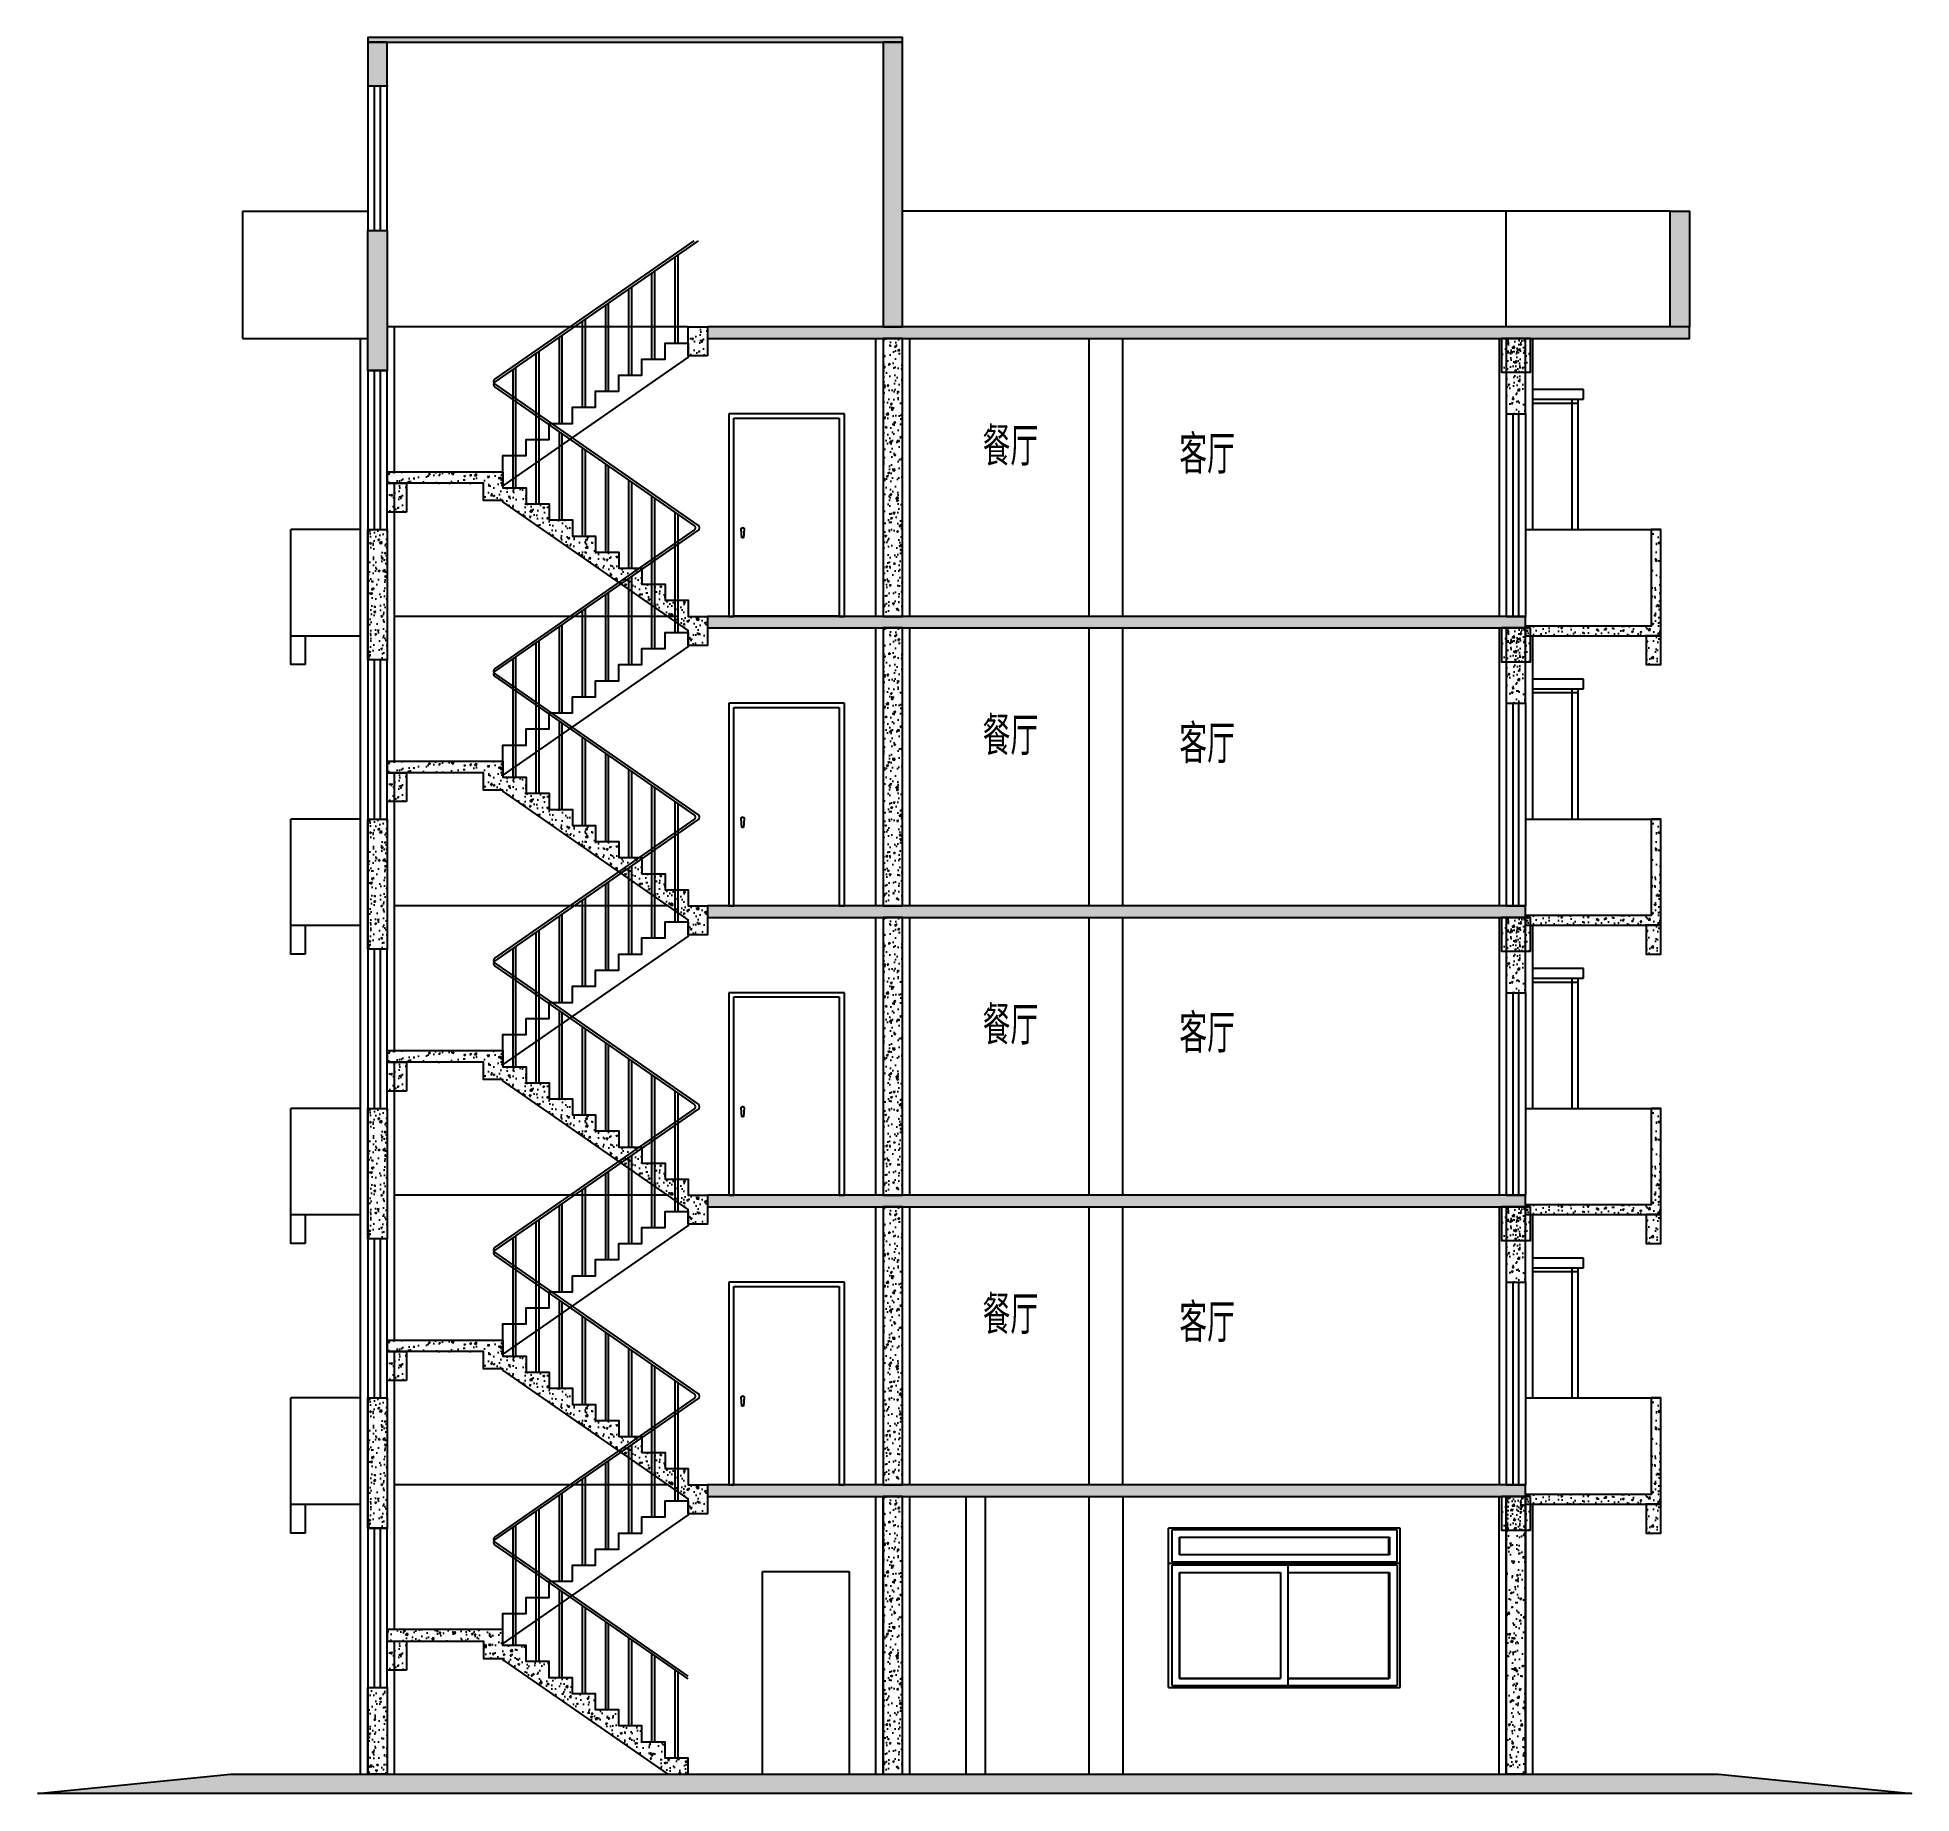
# Model space of a CAD drawing. Extents: x -14624 to 4800, y -200 to 18000.
import ezdxf

# ---------------------------------------------------------------- set-up
doc = ezdxf.new("R2010")
doc.units = 0
doc.header["$LTSCALE"] = 10
doc.header["$MEASUREMENT"] = 0
for name, color, linetype in [('E_BALCONY', 6, 'Continuous'), ('E_LINE', 7, 'Continuous'), ('E_SPACE', 7, 'Continuous'), ('E_STAIR', 2, 'Continuous'), ('E_WINDOW', 4, 'Continuous'), ('l#Beam', 40, 'Continuous'), ('l#stair', 92, 'Continuous'), ('l#Wall', 211, 'Continuous'), ('l@Balcony', 35, 'Continuous'), ('l@Beam', 30, 'Continuous'), ('l@Column', 170, 'Continuous'), ('l@Floor', 133, 'Continuous'), ('l@Stair', 75, 'Continuous'), ('l@Wall', 201, 'Continuous'), ('S_E_STAIR', 4, 'Continuous'), ('S_STAIR', 9, 'Continuous'), ('S_WALL', 9, 'Continuous'), ('S_WINDOW', 4, 'Continuous')]:
    doc.layers.add(name, color=color, linetype=linetype)
doc.styles.get("Standard").update_dxf_attribs({"font": 'gbenor.shx', "bigfont": 'gbcbig.shx'})
pattern_1 = [(50, (0, 0), (182.1847, -15.9391), [19.05, -209.55]), (355, (0, 0), (-35.2428, 191.0566), [15.24, -167.64]), (100.451, (15.18, -1.33), (146.9425, 175.1167), [16.19, -178.09]), (46.1842, (0, 50.8), (271.079, -42.0423), [28.575, -314.325]), (96.6356, (22.6, 47.3), (237.4042, 247.4256), [24.285, -267.135]), (351.184, (0, 50.8), (237.4046, 247.425), [22.86, -251.46]), (21, (25.4, 38.1), (151.6149, -102.2655), [19.05, -209.55]), (326, (25.4, 38.1), (61.802, 184.188), [15.24, -167.64]), (71.4514, (38.03, 29.58), (213.4165, 81.9229), [16.19, -178.09]), (37.5, (0, 0), (3.0886, 84.55504), [0, -165.608, 0, -170.18, 0, -168.275]), (7.5, (0, 0), (66.81966, 100.18057), [0, -97.028, 0, -161.798, 0, -64.135]), (327.5, (-56.64, 0), (135.5906, -5.72874), [0, -63.5, 0, -198.12, 0, -262.89]), (317.5, (-82.04, 0), (148.1292, 25.4265), [0, -82.55, 0, -131.572, 0, -186.69])]
pattern_2 = [(50, (0, 3000), (182.1847, -15.939), [19.05, -209.55]), (355, (0, 3000), (-35.2428, 191.0566), [15.24, -167.64]), (100.451, (15.18, 2998.67), (146.9425, 175.1167), [16.19, -178.09]), (46.1842, (0, 3050.8), (271.079, -42.0423), [28.575, -314.325]), (96.6356, (22.6, 3047.3), (237.404, 247.4256), [24.285, -267.135]), (351.184, (0, 3050.8), (237.4046, 247.425), [22.86, -251.46]), (21, (25.4, 3038.1), (151.6149, -102.2655), [19.05, -209.55]), (326, (25.4, 3038.1), (61.802, 184.188), [15.24, -167.64]), (71.4514, (38.03, 3029.58), (213.4165, 81.9229), [16.19, -178.09]), (37.5, (0, 3000), (3.0886, 84.55504), [0, -165.608, 0, -170.18, 0, -168.275]), (7.5, (0, 3000), (66.81966, 100.1806), [0, -97.028, 0, -161.798, 0, -64.135]), (327.5, (-56.64, 3000), (135.5906, -5.72874), [0, -63.5, 0, -198.12, 0, -262.89]), (317.5, (-82.04, 3000), (148.1292, 25.4265), [0, -82.55, 0, -131.572, 0, -186.69])]
pattern_3 = [(50, (0, 6000), (182.1847, -15.939), [19.05, -209.55]), (355, (0, 6000), (-35.2428, 191.0566), [15.24, -167.64]), (100.451, (15.18, 5998.67), (146.9425, 175.1167), [16.19, -178.09]), (46.1842, (0, 6050.8), (271.079, -42.0423), [28.575, -314.325]), (96.6356, (22.6, 6047.3), (237.404, 247.4256), [24.285, -267.135]), (351.184, (0, 6050.8), (237.4046, 247.425), [22.86, -251.46]), (21, (25.4, 6038.1), (151.6149, -102.2655), [19.05, -209.55]), (326, (25.4, 6038.1), (61.802, 184.188), [15.24, -167.64]), (71.4514, (38.03, 6029.58), (213.4165, 81.9229), [16.19, -178.09]), (37.5, (0, 6000), (3.0886, 84.55504), [0, -165.608, 0, -170.18, 0, -168.275]), (7.5, (0, 6000), (66.81966, 100.1806), [0, -97.028, 0, -161.798, 0, -64.135]), (327.5, (-56.64, 6000), (135.5906, -5.72874), [0, -63.5, 0, -198.12, 0, -262.89]), (317.5, (-82.04, 6000), (148.1292, 25.4265), [0, -82.55, 0, -131.572, 0, -186.69])]
pattern_4 = [(50, (0, 9000), (182.1847, -15.939), [19.05, -209.55]), (355, (0, 9000), (-35.2428, 191.0566), [15.24, -167.64]), (100.451, (15.18, 8998.67), (146.9425, 175.1167), [16.19, -178.09]), (46.1842, (0, 9050.8), (271.079, -42.0423), [28.575, -314.325]), (96.6356, (22.6, 9047.3), (237.404, 247.4256), [24.285, -267.135]), (351.184, (0, 9050.8), (237.4046, 247.425), [22.86, -251.46]), (21, (25.4, 9038.1), (151.6149, -102.2655), [19.05, -209.55]), (326, (25.4, 9038.1), (61.802, 184.188), [15.24, -167.64]), (71.4514, (38.03, 9029.58), (213.4165, 81.9229), [16.19, -178.09]), (37.5, (0, 9000), (3.0886, 84.55504), [0, -165.608, 0, -170.18, 0, -168.275]), (7.5, (0, 9000), (66.81966, 100.1806), [0, -97.028, 0, -161.798, 0, -64.135]), (327.5, (-56.64, 9000), (135.5906, -5.72874), [0, -63.5, 0, -198.12, 0, -262.89]), (317.5, (-82.04, 9000), (148.1292, 25.4265), [0, -82.55, 0, -131.572, 0, -186.69])]

msp = doc.modelspace()

# ---------------------------------------------------------------- texts
at = {"layer": 'l@Wall', "char_height": 400, "attachment_point": 5}
for s, width, insert in [('餐厅', 960.52, (-4540, 13761)), ('客厅', 584.09, (-2501, 13678)), ('餐厅', 960.52, (-4540, 10761)), ('客厅', 584.09, (-2501, 10678)), ('餐厅', 960.52, (-4540, 7761)), ('客厅', 584.09, (-2501, 7678)), ('餐厅', 960.52, (-4540, 4761)), ('客厅', 584.09, (-2501, 4678))]:
    msp.add_mtext_dynamic_manual_height_columns(s, width=width, gutter_width=1750, heights=[0], dxfattribs=dict(at, insert=insert))

# ---------------------------------------------------------------- blocks, each defined once
blk = doc.blocks.new('*U2')
at = {"layer": 'E_WINDOW'}
for p, q in [((2400, 1650), (0, 1650)), ((0, 0), (0, 1650)), ((2368, 1632), (32, 1632)), ((32, 1632), (32, 1302)), ((112, 1558), (2288, 1558)), ((112, 1375), (112, 1558)), ((114, 1558), (114, 1375)), ((2281, 1375), (2281, 1558)), ((2288, 1558), (2288, 1375)), ((2368, 1302), (2368, 1632)), ((2400, 0), (2400, 1650)), ((2288, 1375), (112, 1375)), ((2400, 1283), (0, 1283)), ((32, 1302), (2368, 1302)), ((2368, 1265), (32, 1265)), ((32, 1265), (32, 18)), ((112, 1192), (1160, 1192)), ((112, 92), (112, 1192)), ((114, 1192), (114, 93)), ((1160, 1192), (1160, 92)), ((1240, 18), (1240, 1265)), ((1240, 1192), (2288, 1192)), ((2281, 93), (2281, 1192)), ((2288, 1192), (2288, 92)), ((2368, 1265), (2368, 18)), ((0, 0), (2400, 0)), ((32, 18), (2368, 18)), ((1160, 92), (112, 92)), ((114, 93), (1160, 93)), ((1240, 93), (2281, 93)), ((2288, 92), (1240, 92))]:
    blk.add_line(p, q, dxfattribs=at)
blk = doc.blocks.new('*U3')
at = {"layer": 'E_BALCONY'}
for p, q in [((0, 0), (0, 1100)), ((725, 1100), (0, 1100)), ((0, 0), (725, 0))]:
    blk.add_line(p, q, dxfattribs=at)
blk = doc.blocks.new('*U4')
at = {"layer": 'E_WINDOW'}
for p, q in [((1200, 2100), (0, 2100)), ((0, 2100), (0, 0)), ((55, 2056), (1145, 2056)), ((55, 0), (55, 2056)), ((55, 2056), (1145, 2056)), ((1145, 2056), (1145, 0)), ((1200, 0), (1200, 2100)), ((131, 909), (130, 907)), ((130, 907), (131, 906)), ((131, 907), (133, 914)), ((135, 813), (131, 907)), ((133, 914), (138, 918)), ((155, 813), (135, 813)), ((138, 918), (146, 920)), ((145, 921), (143, 919)), ((146, 920), (145, 921)), ((146, 920), (153, 918)), ((153, 918), (158, 914)), ((160, 907), (155, 813)), ((158, 914), (160, 907)), ((0, 0), (55, 0)), ((1145, 1), (55, 1)), ((1145, 0), (1200, 0))]:
    blk.add_line(p, q, dxfattribs=at)
blk = doc.blocks.new('*U5')
at = {"layer": 'E_WINDOW'}
for p, q in [((525, 1450), (0, 1450)), ((525, 1350), (525, 1450)), ((0, 1350), (525, 1350)), ((0, 1310), (465, 1310)), ((405, 1350), (405, 0)), ((465, 1350), (465, 0))]:
    blk.add_line(p, q, dxfattribs=at)
blk = doc.blocks.new('$TCHSYS$SECTWIN')
for p, q in [((0.35, 0), (0.35, 1)), ((0.65, 0), (0.65, 1))]:
    blk.add_line(p, q)
blk.add_point((1, 1))

# ---------------------------------------------------------------- hatches: boundary and pattern name
at = {"layer": 'l#Beam'}
h = msp.add_hatch(dxfattribs=at)
h.set_pattern_fill('AR-CONC', color=256, scale=100)
h.set_pattern_definition([(50, (2341.28, 11161.5), (182.1847, -15.939), [19.05, -209.55]), (355, (2341.28, 11161.5), (-35.2428, 191.0566), [15.24, -167.64]), (100.451, (2356.47, 11160.17), (146.9425, 175.1167), [16.19, -178.09]), (46.1842, (2341.28, 11212.3), (271.079, -42.0423), [28.575, -314.325]), (96.6356, (2363.87, 11208.8), (237.404, 247.4256), [24.285, -267.135]), (351.184, (2341.28, 11212.3), (237.4046, 247.425), [22.86, -251.46]), (21, (2366.68, 11199.6), (151.6149, -102.2655), [19.05, -209.55]), (326, (2366.68, 11199.6), (61.802, 184.188), [15.24, -167.64]), (71.4514, (2379.32, 11191.08), (213.4165, 81.9229), [16.19, -178.09]), (37.5, (2341.285, 11161.5), (3.0886, 84.55504), [0, -165.608, 0, -170.18, 0, -168.275]), (7.5, (2341.285, 11161.5), (66.8197, 100.1806), [0, -97.028, 0, -161.798, 0, -64.135]), (327.5, (2284.64, 11161.5), (135.5906, -5.72874), [0, -63.5, 0, -198.12, 0, -262.89]), (317.5, (2259.24, 11161.5), (148.1292, 25.4265), [0, -82.55, 0, -131.572, 0, -186.69])])
h.paths.add_polyline_path([(-7680, 15000), (-7880, 15000), (-7880, 14700), (-7680, 14700)])
h = msp.add_hatch(dxfattribs=at)
h.set_pattern_fill('AR-CONC', color=256, scale=100)
h.set_pattern_definition([(50, (-778.72, 9541.53), (182.1847, -15.939), [19.05, -209.55]), (355, (-778.72, 9541.53), (-35.2428, 191.0566), [15.24, -167.64]), (100.451, (-763.53, 9540.2), (146.9425, 175.1167), [16.19, -178.09]), (46.1842, (-778.72, 9592.33), (271.079, -42.0423), [28.575, -314.325]), (96.6356, (-756.13, 9588.83), (237.404, 247.4256), [24.285, -267.135]), (351.184, (-778.72, 9592.33), (237.4046, 247.425), [22.86, -251.46]), (21, (-753.32, 9579.63), (151.6149, -102.2655), [19.05, -209.55]), (326, (-753.32, 9579.63), (61.802, 184.188), [15.24, -167.64]), (71.4514, (-740.68, 9571.11), (213.4165, 81.9229), [16.19, -178.09]), (37.5, (-778.715, 9541.53), (3.0886, 84.55504), [0, -165.608, 0, -170.18, 0, -168.275]), (7.5, (-778.715, 9541.53), (66.8197, 100.1806), [0, -97.028, 0, -161.798, 0, -64.135]), (327.5, (-835.36, 9541.53), (135.5906, -5.72874), [0, -63.5, 0, -198.12, 0, -262.89]), (317.5, (-860.76, 9541.53), (148.1292, 25.4265), [0, -82.55, 0, -131.572, 0, -186.69])])
h.paths.add_polyline_path([(-10800, 13380), (-11000, 13380), (-11000, 13080), (-10800, 13080)])
h = msp.add_hatch(dxfattribs=at)
h.set_pattern_fill('AR-CONC', color=256, scale=100)
h.set_pattern_definition([(50, (-778.72, 6541.53), (182.1847, -15.939), [19.05, -209.55]), (355, (-778.72, 6541.53), (-35.2428, 191.0566), [15.24, -167.64]), (100.451, (-763.53, 6540.2), (146.9425, 175.1167), [16.19, -178.09]), (46.1842, (-778.72, 6592.33), (271.079, -42.0423), [28.575, -314.325]), (96.6356, (-756.13, 6588.83), (237.404, 247.4256), [24.285, -267.135]), (351.184, (-778.72, 6592.33), (237.4046, 247.425), [22.86, -251.46]), (21, (-753.32, 6579.63), (151.6149, -102.2655), [19.05, -209.55]), (326, (-753.32, 6579.63), (61.802, 184.188), [15.24, -167.64]), (71.4514, (-740.68, 6571.11), (213.4165, 81.9229), [16.19, -178.09]), (37.5, (-778.715, 6541.53), (3.0886, 84.55504), [0, -165.608, 0, -170.18, 0, -168.275]), (7.5, (-778.715, 6541.53), (66.8197, 100.1806), [0, -97.028, 0, -161.798, 0, -64.135]), (327.5, (-835.36, 6541.53), (135.5906, -5.72874), [0, -63.5, 0, -198.12, 0, -262.89]), (317.5, (-860.76, 6541.53), (148.1292, 25.4265), [0, -82.55, 0, -131.572, 0, -186.69])])
h.paths.add_polyline_path([(-10800, 10380), (-11000, 10380), (-11000, 10080), (-10800, 10080)])
h = msp.add_hatch(dxfattribs=at)
h.set_pattern_fill('AR-CONC', color=256, scale=100)
h.set_pattern_definition([(50, (-778.72, 3541.53), (182.1847, -15.939), [19.05, -209.55]), (355, (-778.72, 3541.53), (-35.2428, 191.0566), [15.24, -167.64]), (100.451, (-763.53, 3540.2), (146.9425, 175.1167), [16.19, -178.09]), (46.1842, (-778.72, 3592.33), (271.079, -42.0423), [28.575, -314.325]), (96.6356, (-756.13, 3588.83), (237.404, 247.4256), [24.285, -267.135]), (351.184, (-778.72, 3592.33), (237.4046, 247.425), [22.86, -251.46]), (21, (-753.32, 3579.63), (151.6149, -102.2655), [19.05, -209.55]), (326, (-753.32, 3579.63), (61.802, 184.188), [15.24, -167.64]), (71.4514, (-740.68, 3571.11), (213.4165, 81.9229), [16.19, -178.09]), (37.5, (-778.715, 3541.53), (3.0886, 84.55504), [0, -165.608, 0, -170.18, 0, -168.275]), (7.5, (-778.715, 3541.53), (66.8197, 100.1806), [0, -97.028, 0, -161.798, 0, -64.135]), (327.5, (-835.36, 3541.53), (135.5906, -5.72874), [0, -63.5, 0, -198.12, 0, -262.89]), (317.5, (-860.76, 3541.53), (148.1292, 25.4265), [0, -82.55, 0, -131.572, 0, -186.69])])
h.paths.add_polyline_path([(-10800, 7380), (-11000, 7380), (-11000, 7080), (-10800, 7080)])
h = msp.add_hatch(dxfattribs=at)
h.set_pattern_fill('AR-CONC', color=256, scale=100)
h.set_pattern_definition([(50, (-778.72, 541.53), (182.1847, -15.939), [19.05, -209.55]), (355, (-778.72, 541.53), (-35.2428, 191.0566), [15.24, -167.64]), (100.451, (-763.53, 540.2), (146.9425, 175.1167), [16.19, -178.09]), (46.1842, (-778.72, 592.33), (271.079, -42.0423), [28.575, -314.325]), (96.6356, (-756.13, 588.83), (237.404, 247.4256), [24.285, -267.135]), (351.184, (-778.72, 592.33), (237.4046, 247.425), [22.86, -251.46]), (21, (-753.32, 579.63), (151.6149, -102.2655), [19.05, -209.55]), (326, (-753.32, 579.63), (61.802, 184.188), [15.24, -167.64]), (71.4514, (-740.68, 571.11), (213.4165, 81.9229), [16.19, -178.09]), (37.5, (-778.715, 541.53), (3.0886, 84.55504), [0, -165.608, 0, -170.18, 0, -168.275]), (7.5, (-778.715, 541.53), (66.8197, 100.1806), [0, -97.028, 0, -161.798, 0, -64.135]), (327.5, (-835.36, 541.53), (135.5906, -5.72874), [0, -63.5, 0, -198.12, 0, -262.89]), (317.5, (-860.76, 541.53), (148.1292, 25.4265), [0, -82.55, 0, -131.572, 0, -186.69])])
h.paths.add_polyline_path([(-10800, 4380), (-11000, 4380), (-11000, 4080), (-10800, 4080)])
h = msp.add_hatch(dxfattribs=at)
h.set_pattern_fill('AR-CONC', color=256, scale=100)
h.set_pattern_definition([(50, (-778.72, -2458.47), (182.1847, -15.939), [19.05, -209.55]), (355, (-778.72, -2458.47), (-35.2428, 191.0566), [15.24, -167.64]), (100.451, (-763.53, -2459.8), (146.9425, 175.1167), [16.19, -178.09]), (46.1842, (-778.72, -2407.67), (271.079, -42.0423), [28.575, -314.325]), (96.6356, (-756.13, -2411.17), (237.404, 247.4256), [24.285, -267.135]), (351.184, (-778.72, -2407.67), (237.4046, 247.425), [22.86, -251.46]), (21, (-753.32, -2420.37), (151.6149, -102.2655), [19.05, -209.55]), (326, (-753.32, -2420.37), (61.802, 184.188), [15.24, -167.64]), (71.4514, (-740.68, -2428.89), (213.4165, 81.9229), [16.19, -178.09]), (37.5, (-778.715, -2458.47), (3.0886, 84.55504), [0, -165.608, 0, -170.18, 0, -168.275]), (7.5, (-778.715, -2458.47), (66.8197, 100.1806), [0, -97.028, 0, -161.798, 0, -64.135]), (327.5, (-835.36, -2458.47), (135.5906, -5.72874), [0, -63.5, 0, -198.12, 0, -262.89]), (317.5, (-860.76, -2458.47), (148.1292, 25.4265), [0, -82.55, 0, -131.572, 0, -186.69])])
h.paths.add_polyline_path([(-10800, 1380), (-11000, 1380), (-11000, 1080), (-10800, 1080)])
at = {"layer": 'l@Balcony'}
h = msp.add_hatch(dxfattribs=at)
h.set_pattern_fill('AR-CONC', color=256, scale=100)
h.set_pattern_definition(pattern_4)
h.paths.add_polyline_path([(2200, 12900), (2100, 12900), (2100, 11900), (800, 11900), (800, 11880), (800, 11800), (2200, 11800)])
h = msp.add_hatch(dxfattribs=at)
h.set_pattern_fill('AR-CONC', color=256, scale=100)
h.set_pattern_definition(pattern_3)
h.paths.add_polyline_path([(2200, 9900), (2100, 9900), (2100, 8900), (800, 8900), (800, 8880), (800, 8800), (2200, 8800)])
h = msp.add_hatch(dxfattribs=at)
h.set_pattern_fill('AR-CONC', color=256, scale=100)
h.set_pattern_definition(pattern_2)
h.paths.add_polyline_path([(2200, 6900), (2100, 6900), (2100, 5900), (800, 5900), (800, 5880), (800, 5800), (2200, 5800)])
h = msp.add_hatch(dxfattribs=at)
h.set_pattern_fill('AR-CONC', color=256, scale=100)
h.set_pattern_definition(pattern_1)
h.paths.add_polyline_path([(2200, 3900), (2100, 3900), (2100, 2900), (800, 2900), (800, 2880), (800, 2800), (2200, 2800)])
at = {"layer": 'l@Beam'}
h = msp.add_hatch(dxfattribs=at)
h.set_pattern_fill('AR-CONC', color=256, scale=100)
h.set_pattern_definition([(50, (-1000, 13000), (182.185, -15.939), [19.05, -209.55]), (355, (-1000, 13000), (-35.243, 191.057), [15.24, -167.64]), (100.451, (-984.82, 12998.67), (146.943, 175.117), [16.19, -178.09]), (46.184, (-1000, 13050.8), (271.08, -42.042), [28.575, -314.325]), (96.636, (-977.4, 13047.3), (237.404, 247.426), [24.285, -267.135]), (351.184, (-1000, 13050.8), (237.405, 247.425), [22.86, -251.46]), (21, (-974.6, 13038.1), (151.615, -102.2655), [19.05, -209.55]), (326, (-974.6, 13038.1), (61.802, 184.188), [15.24, -167.64]), (71.4514, (-961.97, 13029.58), (213.416, 81.923), [16.19, -178.09]), (37.5, (-1000, 13000), (3.0886, 84.555), [0, -165.608, 0, -170.18, 0, -168.275]), (7.5, (-1000, 13000), (66.8197, 100.1806), [0, -97.028, 0, -161.798, 0, -64.135]), (327.5, (-1056.64, 13000), (135.5906, -5.7287), [0, -63.5, 0, -198.12, 0, -262.89]), (317.5, (-1082.04, 13000), (148.129, 25.4265), [0, -82.55, 0, -131.572, 0, -186.69])])
h.paths.add_polyline_path([(550, 14880), (550, 14530), (850, 14530), (850, 14880)])
h = msp.add_hatch(dxfattribs=at)
h.set_pattern_fill('AR-CONC', color=256, scale=100)
h.set_pattern_definition([(50, (-1000, 10000), (182.185, -15.939), [19.05, -209.55]), (355, (-1000, 10000), (-35.243, 191.057), [15.24, -167.64]), (100.451, (-984.82, 9998.67), (146.943, 175.117), [16.19, -178.09]), (46.184, (-1000, 10050.8), (271.08, -42.042), [28.575, -314.325]), (96.636, (-977.4, 10047.3), (237.404, 247.426), [24.285, -267.135]), (351.184, (-1000, 10050.8), (237.405, 247.425), [22.86, -251.46]), (21, (-974.6, 10038.1), (151.615, -102.2655), [19.05, -209.55]), (326, (-974.6, 10038.1), (61.802, 184.188), [15.24, -167.64]), (71.4514, (-961.97, 10029.58), (213.416, 81.923), [16.19, -178.09]), (37.5, (-1000, 10000), (3.0886, 84.555), [0, -165.608, 0, -170.18, 0, -168.275]), (7.5, (-1000, 10000), (66.8197, 100.1806), [0, -97.028, 0, -161.798, 0, -64.135]), (327.5, (-1056.64, 10000), (135.5906, -5.7287), [0, -63.5, 0, -198.12, 0, -262.89]), (317.5, (-1082.04, 10000), (148.129, 25.4265), [0, -82.55, 0, -131.572, 0, -186.69])])
h.paths.add_polyline_path([(550, 11880), (550, 11530), (850, 11530), (850, 11880)])
h = msp.add_hatch(dxfattribs=at)
h.set_pattern_fill('AR-CONC', color=256, scale=100)
h.set_pattern_definition(pattern_4)
h.paths.add_polyline_path([(2200, 11800), (2050, 11800), (2050, 11500), (2200, 11500)])
h = msp.add_hatch(dxfattribs=at)
h.set_pattern_fill('AR-CONC', color=256, scale=100)
h.set_pattern_definition([(50, (-1000, 7000), (182.185, -15.939), [19.05, -209.55]), (355, (-1000, 7000), (-35.243, 191.057), [15.24, -167.64]), (100.451, (-984.82, 6998.67), (146.943, 175.117), [16.19, -178.09]), (46.184, (-1000, 7050.8), (271.08, -42.042), [28.575, -314.325]), (96.636, (-977.4, 7047.3), (237.404, 247.426), [24.285, -267.135]), (351.184, (-1000, 7050.8), (237.405, 247.425), [22.86, -251.46]), (21, (-974.6, 7038.1), (151.615, -102.2655), [19.05, -209.55]), (326, (-974.6, 7038.1), (61.802, 184.188), [15.24, -167.64]), (71.4514, (-961.97, 7029.58), (213.416, 81.923), [16.19, -178.09]), (37.5, (-1000, 7000), (3.0886, 84.555), [0, -165.608, 0, -170.18, 0, -168.275]), (7.5, (-1000, 7000), (66.8197, 100.1806), [0, -97.028, 0, -161.798, 0, -64.135]), (327.5, (-1056.64, 7000), (135.5906, -5.7287), [0, -63.5, 0, -198.12, 0, -262.89]), (317.5, (-1082.04, 7000), (148.129, 25.4265), [0, -82.55, 0, -131.572, 0, -186.69])])
h.paths.add_polyline_path([(550, 8880), (550, 8530), (850, 8530), (850, 8880)])
h = msp.add_hatch(dxfattribs=at)
h.set_pattern_fill('AR-CONC', color=256, scale=100)
h.set_pattern_definition(pattern_3)
h.paths.add_polyline_path([(2200, 8800), (2050, 8800), (2050, 8500), (2200, 8500)])
h = msp.add_hatch(dxfattribs=at)
h.set_pattern_fill('AR-CONC', color=256, scale=100)
h.set_pattern_definition([(50, (-1000, 4000), (182.185, -15.939), [19.05, -209.55]), (355, (-1000, 4000), (-35.243, 191.057), [15.24, -167.64]), (100.451, (-984.82, 3998.67), (146.943, 175.117), [16.19, -178.09]), (46.184, (-1000, 4050.8), (271.08, -42.042), [28.575, -314.325]), (96.636, (-977.4, 4047.3), (237.404, 247.426), [24.285, -267.135]), (351.184, (-1000, 4050.8), (237.405, 247.425), [22.86, -251.46]), (21, (-974.6, 4038.1), (151.615, -102.2655), [19.05, -209.55]), (326, (-974.6, 4038.1), (61.802, 184.188), [15.24, -167.64]), (71.4514, (-961.97, 4029.58), (213.416, 81.923), [16.19, -178.09]), (37.5, (-1000, 4000), (3.0886, 84.555), [0, -165.608, 0, -170.18, 0, -168.275]), (7.5, (-1000, 4000), (66.8197, 100.1806), [0, -97.028, 0, -161.798, 0, -64.135]), (327.5, (-1056.64, 4000), (135.5906, -5.7287), [0, -63.5, 0, -198.12, 0, -262.89]), (317.5, (-1082.04, 4000), (148.129, 25.4265), [0, -82.55, 0, -131.572, 0, -186.69])])
h.paths.add_polyline_path([(550, 5880), (550, 5530), (850, 5530), (850, 5880)])
h = msp.add_hatch(dxfattribs=at)
h.set_pattern_fill('AR-CONC', color=256, scale=100)
h.set_pattern_definition(pattern_2)
h.paths.add_polyline_path([(2200, 5800), (2050, 5800), (2050, 5500), (2200, 5500)])
h = msp.add_hatch(dxfattribs=at)
h.set_pattern_fill('AR-CONC', color=256, scale=100)
h.set_pattern_definition([(50, (-1000, 1000), (182.185, -15.939), [19.05, -209.55]), (355, (-1000, 1000), (-35.243, 191.057), [15.24, -167.64]), (100.451, (-984.82, 998.67), (146.943, 175.117), [16.19, -178.09]), (46.184, (-1000, 1050.8), (271.08, -42.042), [28.575, -314.325]), (96.636, (-977.4, 1047.3), (237.404, 247.426), [24.285, -267.135]), (351.184, (-1000, 1050.8), (237.405, 247.425), [22.86, -251.46]), (21, (-974.6, 1038.1), (151.615, -102.2655), [19.05, -209.55]), (326, (-974.6, 1038.1), (61.802, 184.188), [15.24, -167.64]), (71.4514, (-961.97, 1029.58), (213.416, 81.923), [16.19, -178.09]), (37.5, (-1000, 1000), (3.0886, 84.555), [0, -165.608, 0, -170.18, 0, -168.275]), (7.5, (-1000, 1000), (66.8197, 100.1806), [0, -97.028, 0, -161.798, 0, -64.135]), (327.5, (-1056.64, 1000), (135.5906, -5.7287), [0, -63.5, 0, -198.12, 0, -262.89]), (317.5, (-1082.04, 1000), (148.129, 25.4265), [0, -82.55, 0, -131.572, 0, -186.69])])
h.paths.add_polyline_path([(550, 2880), (550, 2530), (850, 2530), (850, 2880)])
h = msp.add_hatch(dxfattribs=at)
h.set_pattern_fill('AR-CONC', color=256, scale=100)
h.set_pattern_definition(pattern_1)
h.paths.add_polyline_path([(2200, 2800), (2050, 2800), (2050, 2500), (2200, 2500)])
at = {"layer": 'l@Floor'}
h = msp.add_hatch(dxfattribs=at)
h.set_pattern_fill('AR-CONC', color=256, scale=100)
h.set_pattern_definition(pattern_1)
h.paths.add_polyline_path([(-5660, 18000), (-11200, 18000), (-11200, 17950), (-5660, 17950)])
h = msp.add_hatch(dxfattribs=at)
h.set_pattern_fill('AR-CONC', color=256, scale=100)
h.set_pattern_definition(pattern_1)
h.paths.add_polyline_path([(2500, 15000), (-7680, 15000), (-7680, 14880), (2500, 14880)])
h = msp.add_hatch(dxfattribs=at)
h.set_pattern_fill('AR-CONC', color=256, scale=100)
h.set_pattern_definition(pattern_4)
h.paths.add_polyline_path([(800, 12000), (-7680, 12000), (-7680, 11880), (800, 11880)])
h = msp.add_hatch(dxfattribs=at)
h.set_pattern_fill('AR-CONC', color=256, scale=100)
h.set_pattern_definition(pattern_3)
h.paths.add_polyline_path([(800, 9000), (-7680, 9000), (-7680, 8880), (800, 8880)])
h = msp.add_hatch(dxfattribs=at)
h.set_pattern_fill('AR-CONC', color=256, scale=100)
h.set_pattern_definition(pattern_2)
h.paths.add_polyline_path([(800, 6000), (-7680, 6000), (-7680, 5880), (800, 5880)])
h = msp.add_hatch(dxfattribs=at)
h.set_pattern_fill('AR-CONC', color=256, scale=100)
h.set_pattern_definition(pattern_1)
h.paths.add_polyline_path([(800, 3000), (-7680, 3000), (-7680, 2880), (800, 2880)])
h = msp.add_hatch(dxfattribs=at)
h.set_pattern_fill('AR-CONC', color=256, scale=100)
h.set_pattern_definition(pattern_1)
h.paths.add_polyline_path([(2800, 0), (-12624, 0), (-14624, -200), (4800, -200)])
at = {"layer": 'l@Stair'}
h = msp.add_hatch(dxfattribs=at)
h.set_pattern_fill('AR-CONC', color=256, scale=100)
h.set_pattern_definition(pattern_4)
h.paths.add_polyline_path([(-9080, 13000), (-9320, 13000), (-9320, 13167), (-9560, 13167), (-9560, 13333), (-9800, 13333), (-9800, 13500), (-11000, 13500), (-11000, 13380), (-10000, 13380), (-10000, 13200), (-9800, 13200), (-9800, 13187), (-7880, 11854), (-7880, 11700), (-7680, 11700), (-7680, 12000), (-7880, 12000), (-7880, 12167), (-8120, 12167), (-8120, 12333), (-8360, 12333), (-8360, 12500), (-8600, 12500), (-8600, 12667), (-8840, 12667), (-8840, 12833), (-9080, 12833)])
h = msp.add_hatch(dxfattribs=at)
h.set_pattern_fill('AR-CONC', color=256, scale=100)
h.set_pattern_definition(pattern_3)
h.paths.add_polyline_path([(-9080, 10000), (-9320, 10000), (-9320, 10167), (-9560, 10167), (-9560, 10333), (-9800, 10333), (-9800, 10500), (-11000, 10500), (-11000, 10380), (-10000, 10380), (-10000, 10200), (-9800, 10200), (-9800, 10187), (-7880, 8854), (-7880, 8700), (-7680, 8700), (-7680, 9000), (-7880, 9000), (-7880, 9167), (-8120, 9167), (-8120, 9333), (-8360, 9333), (-8360, 9500), (-8600, 9500), (-8600, 9667), (-8840, 9667), (-8840, 9833), (-9080, 9833)])
h = msp.add_hatch(dxfattribs=at)
h.set_pattern_fill('AR-CONC', color=256, scale=100)
h.set_pattern_definition(pattern_2)
h.paths.add_polyline_path([(-9080, 7000), (-9320, 7000), (-9320, 7167), (-9560, 7167), (-9560, 7333), (-9800, 7333), (-9800, 7500), (-11000, 7500), (-11000, 7380), (-10000, 7380), (-10000, 7200), (-9800, 7200), (-9800, 7187), (-7880, 5854), (-7880, 5700), (-7680, 5700), (-7680, 6000), (-7880, 6000), (-7880, 6167), (-8120, 6167), (-8120, 6333), (-8360, 6333), (-8360, 6500), (-8600, 6500), (-8600, 6667), (-8840, 6667), (-8840, 6833), (-9080, 6833)])
h = msp.add_hatch(dxfattribs=at)
h.set_pattern_fill('AR-CONC', color=256, scale=100)
h.set_pattern_definition(pattern_1)
h.paths.add_polyline_path([(-9080, 4000), (-9320, 4000), (-9320, 4167), (-9560, 4167), (-9560, 4333), (-9800, 4333), (-9800, 4500), (-11000, 4500), (-11000, 4380), (-10000, 4380), (-10000, 4200), (-9800, 4200), (-9800, 4187), (-7880, 2854), (-7880, 2700), (-7680, 2700), (-7680, 3000), (-7880, 3000), (-7880, 3167), (-8120, 3167), (-8120, 3333), (-8360, 3333), (-8360, 3500), (-8600, 3500), (-8600, 3667), (-8840, 3667), (-8840, 3833), (-9080, 3833)])
h = msp.add_hatch(dxfattribs=at)
h.set_pattern_fill('AR-CONC', color=256, scale=100)
h.set_pattern_definition(pattern_1)
h.paths.add_polyline_path([(-9560, 1333), (-9800, 1333), (-9800, 1500), (-11000, 1500), (-11000, 1380), (-10000, 1380), (-10000, 1200), (-9800, 1200), (-9800, 1187), (-8090, 0), (-7880, 0), (-7880, 167), (-8120, 167), (-8120, 333), (-8360, 333), (-8360, 500), (-8600, 500), (-8600, 667), (-8840, 667), (-8840, 833), (-9080, 833), (-9080, 1000), (-9320, 1000), (-9320, 1167), (-9560, 1167)])
at = {"layer": 'l@Wall'}
h = msp.add_hatch(dxfattribs=at)
h.set_pattern_fill('AR-CONC', color=256, scale=100)
h.set_pattern_definition(pattern_1)
h.paths.add_polyline_path([(-11000, 16000), (-11200, 16000), (-11200, 14550), (-11000, 14550)])
h.paths.add_polyline_path([(-11000, 17950), (-11200, 17950), (-11200, 17500), (-11000, 17500)])
h.paths.add_polyline_path([(-5660, 17950), (-5860, 17950), (-5860, 15000), (-5660, 15000)])
h.paths.add_polyline_path([(2500, 16200), (2300, 16200), (2300, 15000), (2500, 15000)])
h = msp.add_hatch(dxfattribs=at)
h.set_pattern_fill('AR-CONC', color=256, scale=100)
h.set_pattern_definition([(50, (0, 12000), (182.1847, -15.939), [19.05, -209.55]), (355, (0, 12000), (-35.243, 191.0566), [15.24, -167.64]), (100.451, (15.18, 11998.67), (146.9425, 175.1167), [16.19, -178.09]), (46.1842, (0, 12050.8), (271.079, -42.042), [28.575, -314.325]), (96.6356, (22.6, 12047.3), (237.404, 247.426), [24.285, -267.135]), (351.184, (0, 12050.8), (237.405, 247.425), [22.86, -251.46]), (21, (25.4, 12038.1), (151.615, -102.2655), [19.05, -209.55]), (326, (25.4, 12038.1), (61.802, 184.188), [15.24, -167.64]), (71.4514, (38.03, 12029.58), (213.4165, 81.923), [16.19, -178.09]), (37.5, (0, 12000), (3.0886, 84.55504), [0, -165.608, 0, -170.18, 0, -168.275]), (7.5, (0, 12000), (66.8197, 100.1806), [0, -97.028, 0, -161.798, 0, -64.135]), (327.5, (-56.64, 12000), (135.5906, -5.72874), [0, -63.5, 0, -198.12, 0, -262.89]), (317.5, (-82.04, 12000), (148.1292, 25.4265), [0, -82.55, 0, -131.572, 0, -186.69])])
h.paths.add_polyline_path([(-5660, 14880), (-5860, 14880), (-5860, 12000), (-5660, 12000)])
h = msp.add_hatch(dxfattribs=at)
h.set_pattern_fill('AR-CONC', color=256, scale=100)
h.set_pattern_definition(pattern_4)
h.paths.add_polyline_path([(800, 14880), (600, 14880), (600, 14100), (800, 14100)])
h = msp.add_hatch(dxfattribs=at)
h.set_pattern_fill('AR-CONC', color=256, scale=100)
h.set_pattern_definition(pattern_4)
h.paths.add_polyline_path([(-11000, 12900), (-11200, 12900), (-11200, 11550), (-11000, 11550)])
h = msp.add_hatch(dxfattribs=at)
h.set_pattern_fill('AR-CONC', color=256, scale=100)
h.set_pattern_definition([(50, (0, 9000), (182.1847, -15.939), [19.05, -209.55]), (355, (0, 9000), (-35.243, 191.0566), [15.24, -167.64]), (100.451, (15.18, 8998.67), (146.9425, 175.1167), [16.19, -178.09]), (46.1842, (0, 9050.8), (271.079, -42.042), [28.575, -314.325]), (96.6356, (22.6, 9047.3), (237.404, 247.426), [24.285, -267.135]), (351.184, (0, 9050.8), (237.405, 247.425), [22.86, -251.46]), (21, (25.4, 9038.1), (151.615, -102.2655), [19.05, -209.55]), (326, (25.4, 9038.1), (61.802, 184.188), [15.24, -167.64]), (71.4514, (38.03, 9029.58), (213.4165, 81.923), [16.19, -178.09]), (37.5, (0, 9000), (3.0886, 84.55504), [0, -165.608, 0, -170.18, 0, -168.275]), (7.5, (0, 9000), (66.8197, 100.1806), [0, -97.028, 0, -161.798, 0, -64.135]), (327.5, (-56.64, 9000), (135.5906, -5.72874), [0, -63.5, 0, -198.12, 0, -262.89]), (317.5, (-82.04, 9000), (148.1292, 25.4265), [0, -82.55, 0, -131.572, 0, -186.69])])
h.paths.add_polyline_path([(-5660, 11880), (-5860, 11880), (-5860, 9000), (-5660, 9000)])
h = msp.add_hatch(dxfattribs=at)
h.set_pattern_fill('AR-CONC', color=256, scale=100)
h.set_pattern_definition(pattern_3)
h.paths.add_polyline_path([(800, 11880), (600, 11880), (600, 11100), (800, 11100)])
h = msp.add_hatch(dxfattribs=at)
h.set_pattern_fill('AR-CONC', color=256, scale=100)
h.set_pattern_definition(pattern_3)
h.paths.add_polyline_path([(-11000, 9900), (-11200, 9900), (-11200, 8550), (-11000, 8550)])
h = msp.add_hatch(dxfattribs=at)
h.set_pattern_fill('AR-CONC', color=256, scale=100)
h.set_pattern_definition([(50, (0, 6000), (182.1847, -15.939), [19.05, -209.55]), (355, (0, 6000), (-35.243, 191.0566), [15.24, -167.64]), (100.451, (15.18, 5998.67), (146.9425, 175.1167), [16.19, -178.09]), (46.1842, (0, 6050.8), (271.079, -42.042), [28.575, -314.325]), (96.6356, (22.6, 6047.3), (237.404, 247.426), [24.285, -267.135]), (351.184, (0, 6050.8), (237.405, 247.425), [22.86, -251.46]), (21, (25.4, 6038.1), (151.615, -102.2655), [19.05, -209.55]), (326, (25.4, 6038.1), (61.802, 184.188), [15.24, -167.64]), (71.4514, (38.03, 6029.58), (213.4165, 81.923), [16.19, -178.09]), (37.5, (0, 6000), (3.0886, 84.55504), [0, -165.608, 0, -170.18, 0, -168.275]), (7.5, (0, 6000), (66.8197, 100.1806), [0, -97.028, 0, -161.798, 0, -64.135]), (327.5, (-56.64, 6000), (135.5906, -5.72874), [0, -63.5, 0, -198.12, 0, -262.89]), (317.5, (-82.04, 6000), (148.1292, 25.4265), [0, -82.55, 0, -131.572, 0, -186.69])])
h.paths.add_polyline_path([(-5660, 8880), (-5860, 8880), (-5860, 6000), (-5660, 6000)])
h = msp.add_hatch(dxfattribs=at)
h.set_pattern_fill('AR-CONC', color=256, scale=100)
h.set_pattern_definition(pattern_2)
h.paths.add_polyline_path([(800, 8880), (600, 8880), (600, 8100), (800, 8100)])
h = msp.add_hatch(dxfattribs=at)
h.set_pattern_fill('AR-CONC', color=256, scale=100)
h.set_pattern_definition(pattern_2)
h.paths.add_polyline_path([(-11000, 6900), (-11200, 6900), (-11200, 5550), (-11000, 5550)])
h = msp.add_hatch(dxfattribs=at)
h.set_pattern_fill('AR-CONC', color=256, scale=100)
h.set_pattern_definition(pattern_2)
h.paths.add_polyline_path([(-5660, 5880), (-5860, 5880), (-5860, 3000), (-5660, 3000)])
h = msp.add_hatch(dxfattribs=at)
h.set_pattern_fill('AR-CONC', color=256, scale=100)
h.set_pattern_definition(pattern_1)
h.paths.add_polyline_path([(800, 5880), (600, 5880), (600, 5100), (800, 5100)])
h = msp.add_hatch(dxfattribs=at)
h.set_pattern_fill('AR-CONC', color=256, scale=100)
h.set_pattern_definition(pattern_1)
h.paths.add_polyline_path([(-11000, 3900), (-11200, 3900), (-11200, 2550), (-11000, 2550)])
h = msp.add_hatch(dxfattribs=at)
h.set_pattern_fill('AR-CONC', color=256, scale=100)
h.set_pattern_definition(pattern_1)
h.paths.add_polyline_path([(-5660, 2880), (-5860, 2880), (-5860, 0), (-5660, 0)])
h = msp.add_hatch(dxfattribs=at)
h.set_pattern_fill('AR-CONC', color=256, scale=100)
h.set_pattern_definition(pattern_1)
h.paths.add_polyline_path([(800, 2880), (600, 2880), (600, 0), (800, 0)])
h = msp.add_hatch(dxfattribs=at)
h.set_pattern_fill('AR-CONC', color=256, scale=100)
h.set_pattern_definition(pattern_1)
h.paths.add_polyline_path([(-11000, 900), (-11200, 900), (-11200, 0), (-11000, 0)])

# ---------------------------------------------------------------- linework, layer by layer
at = {"layer": 'E_BALCONY'}
for p, q in [((800, 12900), (2100, 12900)), ((800, 9900), (2100, 9900)), ((800, 6900), (2100, 6900)), ((800, 3900), (2100, 3900))]:
    msp.add_line(p, q, dxfattribs=at)
at = {"layer": 'E_LINE'}
for p, q in [((-11200, 17500), (-11200, 16000)), ((-11000, 16000), (-11000, 17500)), ((-12500, 16200), (-11200, 16200)), ((-12500, 16200), (-12500, 14880)), ((2300, 16200), (-5660, 16200)), ((600, 15000), (600, 16200)), ((-7880, 15000), (-11000, 15000)), ((-11200, 14550), (-11200, 12900)), ((-11000, 12900), (-11000, 14550)), ((-6260, 12000), (-6260, 14100)), ((600, 14100), (600, 12000)), ((800, 14100), (800, 12000)), ((-7990, 12000), (-10925, 12000)), ((-11200, 11550), (-11200, 9900)), ((-11000, 9900), (-11000, 11550)), ((-6260, 9000), (-6260, 11100)), ((600, 11100), (600, 9000)), ((800, 11100), (800, 9000)), ((-8090, 9000), (-10925, 9000)), ((-11200, 8550), (-11200, 6900)), ((-11000, 6900), (-11000, 8550)), ((-6260, 6000), (-6260, 8100)), ((600, 8100), (600, 6000)), ((800, 8100), (800, 6000)), ((-8090, 6000), (-10925, 6000)), ((-8090, 6000), (-10925, 6000)), ((-11200, 5550), (-11200, 3900)), ((-11000, 3900), (-11000, 5550)), ((-7125, 5056), (-7125, 5056)), ((-6260, 3000), (-6260, 5100)), ((600, 5100), (600, 3000)), ((800, 5100), (800, 3000)), ((-8090, 3000), (-10925, 3000)), ((-7125, 3000), (-7125, 3001)), ((-11200, 2550), (-11200, 900)), ((-11000, 900), (-11000, 2550)), ((-7110, 2100), (-6210, 2100)), ((-7110, 0), (-7110, 2100)), ((-6210, 2100), (-6210, 0)), ((-11275, 0), (-11200, 0)), ((-11000, 0), (-10925, 0)), ((800, 0), (875, 0))]:
    msp.add_line(p, q, dxfattribs=at)
at = {"layer": 'E_SPACE'}
msp.add_line((-12500, 14880), (-11200, 14880), dxfattribs=at)
at = {"layer": 'E_STAIR'}
msp.add_line((-7880, 15000), (-7880, 15000), dxfattribs=at)
at = {"layer": 'l#Beam'}
for points in [[(-11850, 11500), (-12000, 11500), (-12000, 11800), (-11850, 11800)], [(-11850, 8500), (-12000, 8500), (-12000, 8800), (-11850, 8800)], [(-11850, 5500), (-12000, 5500), (-12000, 5800), (-11850, 5800)], [(-11850, 2500), (-12000, 2500), (-12000, 2800), (-11850, 2800)]]:
    msp.add_lwpolyline(points, close=True, dxfattribs=at)
at = {"layer": 'l#stair'}
for points in [[(-9800, 13354), (-9800, 13667), (-9560, 13667), (-9560, 13833), (-9320, 13833), (-9320, 14000), (-9080, 14000), (-9080, 14167), (-8840, 14167), (-8840, 14333), (-8600, 14333), (-8600, 14500), (-8360, 14500), (-8360, 14667), (-8120, 14667), (-8120, 14833), (-7880, 14833), (-7880, 14700), (-7880, 14687), (-9800, 13354)], [(-9800, 10354), (-9800, 10667), (-9560, 10667), (-9560, 10833), (-9320, 10833), (-9320, 11000), (-9080, 11000), (-9080, 11167), (-8840, 11167), (-8840, 11333), (-8600, 11333), (-8600, 11500), (-8360, 11500), (-8360, 11667), (-8120, 11667), (-8120, 11833), (-7880, 11833), (-7880, 11700), (-7880, 11687), (-9800, 10354)], [(-9800, 7354), (-9800, 7667), (-9560, 7667), (-9560, 7833), (-9320, 7833), (-9320, 8000), (-9080, 8000), (-9080, 8167), (-8840, 8167), (-8840, 8333), (-8600, 8333), (-8600, 8500), (-8360, 8500), (-8360, 8667), (-8120, 8667), (-8120, 8833), (-7880, 8833), (-7880, 8700), (-7880, 8687), (-9800, 7354)], [(-9800, 4354), (-9800, 4667), (-9560, 4667), (-9560, 4833), (-9320, 4833), (-9320, 5000), (-9080, 5000), (-9080, 5167), (-8840, 5167), (-8840, 5333), (-8600, 5333), (-8600, 5500), (-8360, 5500), (-8360, 5667), (-8120, 5667), (-8120, 5833), (-7880, 5833), (-7880, 5700), (-7880, 5687), (-9800, 4354)], [(-9800, 1354), (-9800, 1667), (-9560, 1667), (-9560, 1833), (-9320, 1833), (-9320, 2000), (-9080, 2000), (-9080, 2167), (-8840, 2167), (-8840, 2333), (-8600, 2333), (-8600, 2500), (-8360, 2500), (-8360, 2667), (-8120, 2667), (-8120, 2833), (-7880, 2833), (-7880, 2700), (-7880, 2687), (-9800, 1354)]]:
    msp.add_lwpolyline(points, dxfattribs=at)
at = {"layer": 'l#Wall'}
for p, q in [((-5000, 0), (-5000, 2880)), ((-4800, 2880), (-4800, 0))]:
    msp.add_line(p, q, dxfattribs=at)
at = {"layer": 'l@Balcony'}
for points in [[(800, 11800), (2200, 11800), (2200, 12900), (2100, 12900), (2100, 11900), (800, 11900), (800, 11800)], [(800, 8800), (2200, 8800), (2200, 9900), (2100, 9900), (2100, 8900), (800, 8900), (800, 8800)], [(800, 5800), (2200, 5800), (2200, 6900), (2100, 6900), (2100, 5900), (800, 5900), (800, 5800)], [(800, 2800), (2200, 2800), (2200, 3900), (2100, 3900), (2100, 2900), (800, 2900), (800, 2800)]]:
    msp.add_lwpolyline(points, dxfattribs=at)
at = {"layer": 'l@Beam'}
for points in [[(-7680, 14700), (-7880, 14700), (-7880, 15000), (-7680, 15000)], [(850, 14880), (550, 14880), (550, 14530), (850, 14530)], [(-10800, 13080), (-11000, 13080), (-11000, 13380), (-10800, 13380)], [(850, 11880), (550, 11880), (550, 11530), (850, 11530)], [(2200, 11800), (2050, 11800), (2050, 11500), (2200, 11500)], [(-10800, 10080), (-11000, 10080), (-11000, 10380), (-10800, 10380)], [(850, 8880), (550, 8880), (550, 8530), (850, 8530)], [(2200, 8800), (2050, 8800), (2050, 8500), (2200, 8500)], [(-10800, 7080), (-11000, 7080), (-11000, 7380), (-10800, 7380)], [(850, 5880), (550, 5880), (550, 5530), (850, 5530)], [(2200, 5800), (2050, 5800), (2050, 5500), (2200, 5500)], [(-10800, 4080), (-11000, 4080), (-11000, 4380), (-10800, 4380)], [(850, 2880), (550, 2880), (550, 2530), (850, 2530)], [(2200, 2800), (2050, 2800), (2050, 2500), (2200, 2500)], [(-10800, 1080), (-11000, 1080), (-11000, 1380), (-10800, 1380)]]:
    msp.add_lwpolyline(points, close=True, dxfattribs=at)
at = {"layer": 'l@Column'}
for p, q in [((-10925, 13500), (-10925, 15000)), ((-11275, 12000), (-11275, 14880)), ((-5935, 12000), (-5935, 14880)), ((-5585, 14880), (-5585, 12000)), ((-3725, 12000), (-3725, 14880)), ((-3375, 12000), (-3375, 14880)), ((525, 14880), (525, 12000)), ((875, 12900), (875, 14880)), ((-10925, 12000), (-10925, 13380)), ((-11275, 9000), (-11275, 12000)), ((-10925, 10500), (-10925, 12000)), ((-5935, 9000), (-5935, 11880)), ((-5585, 11880), (-5585, 9000)), ((-3725, 9000), (-3725, 11880)), ((-3375, 9000), (-3375, 11880)), ((525, 11880), (525, 9000)), ((875, 9900), (875, 11800)), ((-10925, 9000), (-10925, 10380)), ((-11275, 6000), (-11275, 9000)), ((-10925, 7500), (-10925, 9000)), ((-5935, 6000), (-5935, 8880)), ((-5585, 8880), (-5585, 6000)), ((-3725, 6000), (-3725, 8880)), ((-3375, 6000), (-3375, 8880)), ((525, 8880), (525, 6000)), ((875, 6900), (875, 8800)), ((-10925, 6000), (-10925, 7380)), ((-11275, 3000), (-11275, 6000)), ((-10925, 4500), (-10925, 6000)), ((-5935, 3000), (-5935, 5880)), ((-5585, 5880), (-5585, 3000)), ((-3725, 3000), (-3725, 5880)), ((-3375, 3000), (-3375, 5880)), ((525, 5880), (525, 3000)), ((875, 3900), (875, 5800)), ((-10925, 3000), (-10925, 4380)), ((-11275, 0), (-11275, 3000)), ((-10925, 1500), (-10925, 3000)), ((-5935, 0), (-5935, 2880)), ((-5585, 2880), (-5585, 0)), ((-3725, 0), (-3725, 2880)), ((-3375, 2880), (-3375, 0)), ((525, 0), (525, 2880)), ((875, 0), (875, 2800)), ((-10925, 0), (-10925, 1380))]:
    msp.add_line(p, q, dxfattribs=at)
at = {"layer": 'l@Floor'}
for points in [[(-11200, 17950), (-5660, 17950), (-5660, 18000), (-11200, 18000), (-11200, 17950)], [(-7680, 14880), (2500, 14880), (2500, 15000), (-7680, 15000), (-7680, 14880)], [(-7680, 11880), (800, 11880), (800, 12000), (-7680, 12000), (-7680, 11880)], [(-7680, 8880), (800, 8880), (800, 9000), (-7680, 9000), (-7680, 8880)], [(-7680, 5880), (800, 5880), (800, 6000), (-7680, 6000), (-7680, 5880)], [(-7680, 2880), (800, 2880), (800, 3000), (-7680, 3000), (-7680, 2880)], [(-14624, -200), (-12624, 0), (2800, 0), (4800, -200), (-14624, -200)]]:
    msp.add_lwpolyline(points, dxfattribs=at)
at = {"layer": 'l@Stair'}
for points in [[(-11000, 13500), (-9800, 13500), (-9800, 13333), (-9560, 13333), (-9560, 13167), (-9320, 13167), (-9320, 13000), (-9080, 13000), (-9080, 12833), (-8840, 12833), (-8840, 12667), (-8600, 12667), (-8600, 12500), (-8360, 12500), (-8360, 12333), (-8120, 12333), (-8120, 12167), (-7880, 12167), (-7880, 12000), (-7680, 12000), (-7680, 11700), (-7880, 11700), (-7880, 11854), (-9800, 13187), (-9800, 13200), (-10000, 13200), (-10000, 13380), (-11000, 13380), (-11000, 13500)], [(-11000, 10500), (-9800, 10500), (-9800, 10333), (-9560, 10333), (-9560, 10167), (-9320, 10167), (-9320, 10000), (-9080, 10000), (-9080, 9833), (-8840, 9833), (-8840, 9667), (-8600, 9667), (-8600, 9500), (-8360, 9500), (-8360, 9333), (-8120, 9333), (-8120, 9167), (-7880, 9167), (-7880, 9000), (-7680, 9000), (-7680, 8700), (-7880, 8700), (-7880, 8854), (-9800, 10187), (-9800, 10200), (-10000, 10200), (-10000, 10380), (-11000, 10380), (-11000, 10500)], [(-11000, 7500), (-9800, 7500), (-9800, 7333), (-9560, 7333), (-9560, 7167), (-9320, 7167), (-9320, 7000), (-9080, 7000), (-9080, 6833), (-8840, 6833), (-8840, 6667), (-8600, 6667), (-8600, 6500), (-8360, 6500), (-8360, 6333), (-8120, 6333), (-8120, 6167), (-7880, 6167), (-7880, 6000), (-7680, 6000), (-7680, 5700), (-7880, 5700), (-7880, 5854), (-9800, 7187), (-9800, 7200), (-10000, 7200), (-10000, 7380), (-11000, 7380), (-11000, 7500)], [(-11000, 4500), (-9800, 4500), (-9800, 4333), (-9560, 4333), (-9560, 4167), (-9320, 4167), (-9320, 4000), (-9080, 4000), (-9080, 3833), (-8840, 3833), (-8840, 3667), (-8600, 3667), (-8600, 3500), (-8360, 3500), (-8360, 3333), (-8120, 3333), (-8120, 3167), (-7880, 3167), (-7880, 3000), (-7680, 3000), (-7680, 2700), (-7880, 2700), (-7880, 2854), (-9800, 4187), (-9800, 4200), (-10000, 4200), (-10000, 4380), (-11000, 4380), (-11000, 4500)], [(-7880, 0), (-7880, 167), (-8120, 167), (-8120, 333), (-8360, 333), (-8360, 500), (-8600, 500), (-8600, 667), (-8840, 667), (-8840, 833), (-9080, 833), (-9080, 1000), (-9320, 1000), (-9320, 1167), (-9560, 1167), (-9560, 1333), (-9800, 1333), (-9800, 1500), (-11000, 1500), (-11000, 1380), (-10000, 1380), (-10000, 1200), (-9800, 1200), (-9800, 1187), (-8090, 0)]]:
    msp.add_lwpolyline(points, dxfattribs=at)
at = {"layer": 'l@Wall'}
for points in [[(-11200, 17500), (-11000, 17500), (-11000, 17950), (-11200, 17950), (-11200, 17500)], [(2300, 16200), (2500, 16200), (2500, 15000), (2300, 15000), (2300, 16200)], [(-11000, 14550), (-11200, 14550), (-11200, 16000), (-11000, 16000), (-11000, 14550)], [(800, 14100), (800, 14880), (600, 14880), (600, 14100), (800, 14100)], [(800, 11100), (800, 11880), (600, 11880), (600, 11100), (800, 11100)], [(800, 8100), (800, 8880), (600, 8880), (600, 8100), (800, 8100)], [(800, 5100), (800, 5880), (600, 5880), (600, 5100), (800, 5100)], [(600, 2880), (800, 2880), (800, 0), (600, 0), (600, 2880)], [(-11200, 900), (-11000, 900), (-11000, 0), (-11200, 0), (-11200, 900)]]:
    msp.add_lwpolyline(points, dxfattribs=at)
for points in [[(-5860, 15000), (-5660, 15000), (-5660, 17950), (-5860, 17950)], [(-5860, 12000), (-5660, 12000), (-5660, 14880), (-5860, 14880)], [(-11200, 12900), (-11000, 12900), (-11000, 11550), (-11200, 11550)], [(-5860, 9000), (-5660, 9000), (-5660, 11880), (-5860, 11880)], [(-11200, 9900), (-11000, 9900), (-11000, 8550), (-11200, 8550)], [(-5860, 6000), (-5660, 6000), (-5660, 8880), (-5860, 8880)], [(-11200, 6900), (-11000, 6900), (-11000, 5550), (-11200, 5550)], [(-5860, 3000), (-5660, 3000), (-5660, 5880), (-5860, 5880)], [(-11200, 3900), (-11000, 3900), (-11000, 2550), (-11200, 2550)], [(-5860, 0), (-5660, 0), (-5660, 2880), (-5860, 2880)]]:
    msp.add_lwpolyline(points, close=True, dxfattribs=at)
at = {"layer": 'S_E_STAIR'}
for p, q in [((-9885, 14458), (-7817, 15894)), ((-9885, 14428), (-7774, 15894)), ((-7985, 14833), (-7985, 15747)), ((-8255, 14667), (-8255, 15560)), ((-8225, 14667), (-8225, 15580)), ((-8015, 14833), (-8015, 15726)), ((-8495, 14500), (-8495, 15393)), ((-8465, 14500), (-8465, 15414)), ((-8735, 14333), (-8735, 15226)), ((-8705, 14333), (-8705, 15247)), ((-8975, 14167), (-8975, 15060)), ((-8945, 14167), (-8945, 15080)), ((-9215, 14000), (-9215, 14893)), ((-9185, 14000), (-9185, 14914)), ((-9665, 13667), (-9665, 14580)), ((-9455, 13833), (-9455, 14726)), ((-9425, 13833), (-9425, 14747)), ((-7774, 12943), (-9885, 14409)), ((-7817, 12943), (-9885, 14379)), ((-9695, 13667), (-9695, 14560)), ((-9695, 13333), (-9695, 14247)), ((-9665, 13333), (-9665, 14226)), ((-9455, 13167), (-9455, 14080)), ((-9425, 13167), (-9425, 14060)), ((-9215, 13000), (-9215, 13914)), ((-9185, 13000), (-9185, 13893)), ((-8975, 12833), (-8975, 13747)), ((-8945, 12833), (-8945, 13726)), ((-8735, 12667), (-8735, 13580)), ((-8705, 12667), (-8705, 13560)), ((-8495, 12500), (-8495, 13414)), ((-8465, 12500), (-8465, 13393)), ((-8255, 12333), (-8255, 13247)), ((-8225, 12333), (-8225, 13226)), ((-8015, 12167), (-8015, 13080)), ((-7985, 12167), (-7985, 13060)), ((-9885, 11458), (-7817, 12894)), ((-9885, 11428), (-7774, 12894)), ((-8015, 11833), (-8015, 12726)), ((-7985, 11833), (-7985, 12747)), ((-8255, 11667), (-8255, 12560)), ((-8225, 11667), (-8225, 12580)), ((-8705, 11333), (-8705, 12247)), ((-8495, 11500), (-8495, 12393)), ((-8465, 11500), (-8465, 12414)), ((-8975, 11167), (-8975, 12060)), ((-8945, 11167), (-8945, 12080)), ((-8735, 11333), (-8735, 12226)), ((-9215, 11000), (-9215, 11893)), ((-9185, 11000), (-9185, 11914)), ((-9455, 10833), (-9455, 11726)), ((-9425, 10833), (-9425, 11747)), ((-9695, 10667), (-9695, 11560)), ((-9665, 10667), (-9665, 11580)), ((-7774, 9943), (-9885, 11409)), ((-7817, 9943), (-9885, 11379)), ((-9695, 10333), (-9695, 11247)), ((-9665, 10333), (-9665, 11226)), ((-9455, 10167), (-9455, 11080)), ((-9425, 10167), (-9425, 11060)), ((-9215, 10000), (-9215, 10914)), ((-9185, 10000), (-9185, 10893)), ((-8975, 9833), (-8975, 10747)), ((-8945, 9833), (-8945, 10726)), ((-8735, 9667), (-8735, 10580)), ((-8705, 9667), (-8705, 10560)), ((-8495, 9500), (-8495, 10414)), ((-8465, 9500), (-8465, 10393)), ((-8255, 9333), (-8255, 10247)), ((-8225, 9333), (-8225, 10226)), ((-8015, 9167), (-8015, 10080)), ((-7985, 9167), (-7985, 10060)), ((-9885, 8458), (-7817, 9894)), ((-9885, 8428), (-7774, 9894)), ((-8015, 8833), (-8015, 9726)), ((-7985, 8833), (-7985, 9747)), ((-8255, 8667), (-8255, 9560)), ((-8225, 8667), (-8225, 9580)), ((-8495, 8500), (-8495, 9393)), ((-8465, 8500), (-8465, 9414)), ((-8735, 8333), (-8735, 9226)), ((-8705, 8333), (-8705, 9247)), ((-8975, 8167), (-8975, 9060)), ((-8945, 8167), (-8945, 9080)), ((-9425, 7833), (-9425, 8747)), ((-9215, 8000), (-9215, 8893)), ((-9185, 8000), (-9185, 8914)), ((-9695, 7667), (-9695, 8560)), ((-9665, 7667), (-9665, 8580)), ((-9455, 7833), (-9455, 8726)), ((-7774, 6943), (-9885, 8409)), ((-7817, 6943), (-9885, 8379)), ((-9695, 7333), (-9695, 8247)), ((-9665, 7333), (-9665, 8226)), ((-9455, 7167), (-9455, 8080)), ((-9425, 7167), (-9425, 8060)), ((-9215, 7000), (-9215, 7914)), ((-9185, 7000), (-9185, 7893)), ((-8975, 6833), (-8975, 7747)), ((-8945, 6833), (-8945, 7726)), ((-8735, 6667), (-8735, 7580)), ((-8705, 6667), (-8705, 7560)), ((-8495, 6500), (-8495, 7414)), ((-8465, 6500), (-8465, 7393)), ((-8255, 6333), (-8255, 7247)), ((-8225, 6333), (-8225, 7226)), ((-8015, 6167), (-8015, 7080)), ((-7985, 6167), (-7985, 7060)), ((-9885, 5458), (-7817, 6894)), ((-9885, 5428), (-7774, 6894)), ((-8015, 5833), (-8015, 6726)), ((-7985, 5833), (-7985, 6747)), ((-8465, 5500), (-8465, 6414)), ((-8255, 5667), (-8255, 6560)), ((-8225, 5667), (-8225, 6580)), ((-8735, 5333), (-8735, 6226)), ((-8705, 5333), (-8705, 6247)), ((-8495, 5500), (-8495, 6393)), ((-8975, 5167), (-8975, 6060)), ((-8945, 5167), (-8945, 6080)), ((-9215, 5000), (-9215, 5893)), ((-9185, 5000), (-9185, 5914)), ((-9455, 4833), (-9455, 5726)), ((-9425, 4833), (-9425, 5747)), ((-9695, 4667), (-9695, 5560)), ((-9665, 4667), (-9665, 5580)), ((-7774, 3943), (-9885, 5409)), ((-7817, 3943), (-9885, 5379)), ((-9695, 4333), (-9695, 5247)), ((-9665, 4333), (-9665, 5226)), ((-9455, 4167), (-9455, 5080)), ((-9425, 4167), (-9425, 5060)), ((-9215, 4000), (-9215, 4914)), ((-9185, 4000), (-9185, 4893)), ((-8975, 3833), (-8975, 4747)), ((-8945, 3833), (-8945, 4726)), ((-8735, 3667), (-8735, 4580)), ((-8705, 3667), (-8705, 4560)), ((-8495, 3500), (-8495, 4414)), ((-8465, 3500), (-8465, 4393)), ((-8255, 3333), (-8255, 4247)), ((-8225, 3333), (-8225, 4226)), ((-8015, 3167), (-8015, 4080)), ((-9885, 2458), (-7817, 3894)), ((-9885, 2428), (-7774, 3894)), ((-7985, 3167), (-7985, 4060)), ((-8015, 2833), (-8015, 3726)), ((-7985, 2833), (-7985, 3747)), ((-8255, 2667), (-8255, 3560)), ((-8225, 2667), (-8225, 3580)), ((-8495, 2500), (-8495, 3393)), ((-8465, 2500), (-8465, 3414)), ((-8735, 2333), (-8735, 3226)), ((-8705, 2333), (-8705, 3247)), ((-9185, 2000), (-9185, 2914)), ((-8975, 2167), (-8975, 3060)), ((-8945, 2167), (-8945, 3080)), ((-9455, 1833), (-9455, 2726)), ((-9425, 1833), (-9425, 2747)), ((-9215, 2000), (-9215, 2893)), ((-9695, 1667), (-9695, 2560)), ((-9665, 1667), (-9665, 2580)), ((-7880, 1017), (-9885, 2409)), ((-7880, 987), (-9885, 2379)), ((-9695, 1333), (-9695, 2247)), ((-9665, 1333), (-9665, 2226)), ((-9455, 1167), (-9455, 2080)), ((-9425, 1167), (-9425, 2060)), ((-9215, 1000), (-9215, 1914)), ((-9185, 1000), (-9185, 1893)), ((-8975, 833), (-8975, 1747)), ((-8945, 833), (-8945, 1726)), ((-8735, 667), (-8735, 1580)), ((-8705, 667), (-8705, 1560)), ((-8495, 500), (-8495, 1414)), ((-8465, 500), (-8465, 1393)), ((-8255, 333), (-8255, 1247)), ((-8225, 333), (-8225, 1226)), ((-8015, 167), (-8015, 1080)), ((-7985, 167), (-7985, 1060))]:
    msp.add_line(p, q, dxfattribs=at)
for centre, start, end in [((-9867, 14433), 124.7784, 235.2216), ((-9867, 14403), 124.7784, 235.2216), ((-7834, 12918), 304.7784, 55.2216), ((-7791, 12918), 304.7784, 55.2216), ((-9867, 11433), 124.7784, 235.2216), ((-9867, 11403), 124.7784, 235.2216), ((-7834, 9918), 304.7784, 55.2216), ((-7791, 9918), 304.7784, 55.2216), ((-9867, 8433), 124.7784, 235.2216), ((-9867, 8403), 124.7784, 235.2216), ((-7834, 6918), 304.7784, 55.2216), ((-7834, 6918), 304.7784, 55.2216), ((-7791, 6918), 304.7784, 55.2216), ((-7791, 6918), 304.7784, 55.2216), ((-9867, 5433), 124.7784, 235.2216), ((-9867, 5403), 124.7784, 235.2216), ((-7834, 3918), 304.7784, 55.2216), ((-7791, 3918), 304.7784, 55.2216), ((-9867, 2433), 124.7784, 235.2216), ((-9867, 2403), 124.7784, 235.2216)]:
    msp.add_arc(centre, 30, start, end, dxfattribs=at)
at = {"layer": 'S_STAIR'}
for p, q in [((-11000, 13500), (-11000, 13380)), ((-11000, 10500), (-11000, 10380)), ((-11000, 7500), (-11000, 7380)), ((-11000, 4500), (-11000, 4380)), ((-11000, 1500), (-11000, 1380))]:
    msp.add_line(p, q, dxfattribs=at)
at = {"layer": 'S_WALL'}
for p, q in [((-5660, 15000), (-5660, 17880)), ((-11200, 17500), (-11000, 17500)), ((-11200, 16000), (-11000, 16000)), ((-5660, 12000), (-5660, 14880)), ((-11200, 14550), (-11000, 14550)), ((-11200, 14550), (-11000, 14550)), ((-11200, 12900), (-11000, 12900)), ((-11200, 12900), (-11200, 11550)), ((-11000, 12900), (-11000, 11550)), ((2100, 12900), (2200, 12900)), ((-5660, 9000), (-5660, 11880)), ((600, 12000), (800, 12000)), ((-11200, 9900), (-11000, 9900)), ((-11200, 9900), (-11200, 8550)), ((-11000, 9900), (-11000, 8550)), ((2100, 9900), (2200, 9900)), ((600, 9000), (800, 9000)), ((-5660, 6000), (-5660, 8880)), ((-11200, 6900), (-11000, 6900)), ((-11200, 6900), (-11200, 5550)), ((-11000, 6900), (-11000, 5550)), ((2100, 6900), (2200, 6900)), ((-5660, 3000), (-5660, 5880)), ((600, 6000), (800, 6000)), ((600, 5100), (800, 5100)), ((-11200, 3900), (-11000, 3900)), ((-11200, 3900), (-11200, 2550)), ((-11000, 3900), (-11000, 2550)), ((2100, 3900), (2200, 3900)), ((600, 3000), (800, 3000)), ((800, 0), (800, 3000)), ((-5860, 0), (-5860, 2880)), ((-5660, 0), (-5660, 2880)), ((600, 2880), (600, 0)), ((-11200, 2550), (-11000, 2550)), ((-11200, 900), (-11000, 900)), ((-11200, 900), (-11200, 0)), ((-11000, 900), (-11000, 0))]:
    msp.add_line(p, q, dxfattribs=at)

# ---------------------------------------------------------------- block references
at = {"layer": 'E_BALCONY'}
for p in [(-12000, 11800), (-12000, 8800), (-12000, 5800), (-12000, 2800)]:
    msp.add_blockref('*U3', p, dxfattribs=at)
at = {"layer": 'E_WINDOW'}
for name, p in [('*U5', (875, 12900)), ('*U4', (-7460, 12000)), ('*U5', (875, 9900)), ('*U4', (-7460, 9000)), ('*U5', (875, 6900)), ('*U4', (-7460, 6000)), ('*U5', (875, 3900)), ('*U4', (-7460, 3000)), ('*U2', (-2900, 900))]:
    msp.add_blockref(name, p, dxfattribs=at)
at = {"layer": 'S_WINDOW', "xscale": 200, "zscale": 200}
for p, yscale in [((-11200, 16000), 1500), ((-11200, 12900), 1650), ((600, 12000), 2100), ((-11200, 9900), 1650), ((600, 9000), 2100), ((-11200, 6900), 1650), ((600, 6000), 2100), ((-11200, 3900), 1650), ((600, 3000), 2100), ((-11200, 900), 1650)]:
    msp.add_blockref('$TCHSYS$SECTWIN', p, dxfattribs=dict(at, yscale=yscale))

msp.set_redraw_order([(e.dxf.handle, doc.entitydb.next_handle()) for e in msp.query("TEXT MTEXT ATTDEF DIMENSION ARC_DIMENSION")])  # texts and dimensions are drawn at this point

doc.saveas('drawing.dxf')
